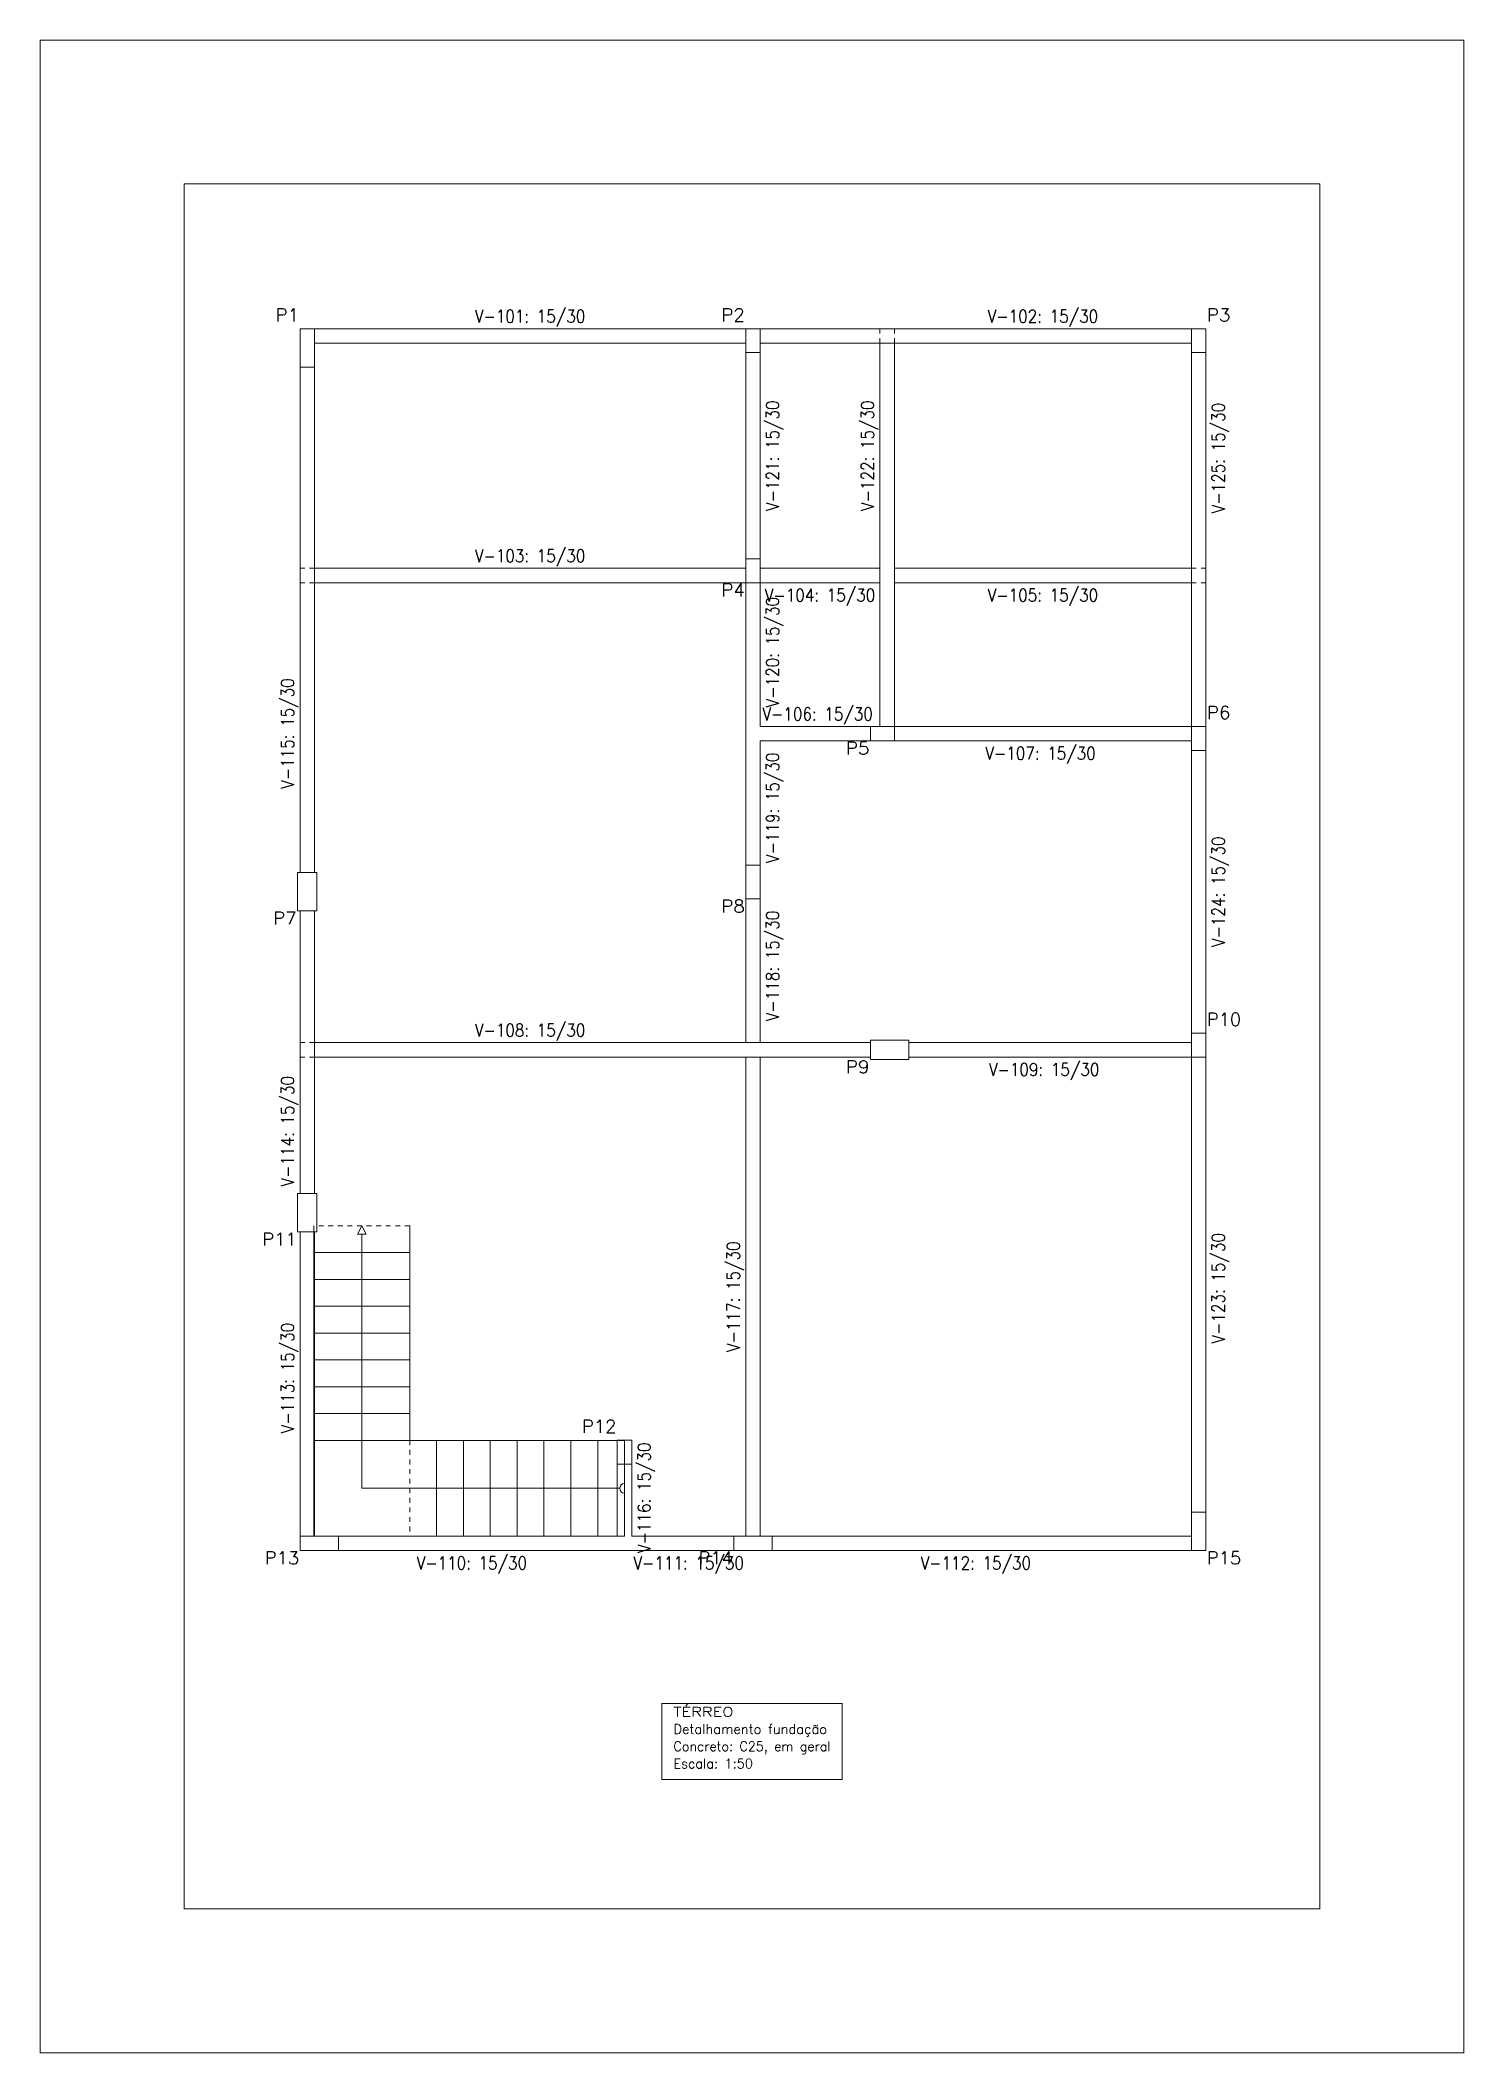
# Model space of a CAD drawing. Header units: millimetres. Extents: x 0 to 376, y 0 to 134.
# Drawn here: x 176.78 to 206.48, y 46.1 to 88.1 of the extents above; entities that cross this region are included whole.
import ezdxf
from ezdxf.enums import TextEntityAlignment as Align

# ---------------------------------------------------------------- set-up
doc = ezdxf.new("R2010")
doc.units = ezdxf.units.MM
doc.linetypes.add('CYPE_PUNTO', pattern=[0.075, 0, -0.075])
for name, color, linetype, lineweight in [('ESC_CONTORNO_DA_ESCADA', 3, 'Continuous', 0), ('ESC_DEGRAU', 2, 'Continuous', 0), ('ESC_LINHA_CENTRAL', 9, 'Continuous', 0), ('PILAR_BETAO', 2, 'Continuous', 9), ('PILAR_REF', 3, 'Continuous', 15), ('QUAD_BORDA', 1, 'Continuous', 20), ('QUAD_LIMITES', 2, 'Continuous', 0), ('TABELAS', 1, 'Continuous', 9), ('VIG_DIM_VIGAS', 3, 'Continuous', 15), ('VIG_FACES', 5, 'Continuous', 9)]:
    doc.layers.add(name, color=color, linetype=linetype, lineweight=lineweight)
doc.styles.add('CYPETXT', font='romans__.ttf', dxfattribs={"height": 0.2})

msp = doc.modelspace()

# ---------------------------------------------------------------- texts
at = {"layer": 'PILAR_REF', "style": 'CYPETXT'}
for s, width, p, p2 in [('P1', 0.935124, (181.689, 82.2336), (182.181, 82.2336)), ('P2', 0.935124, (190.989, 82.2336), (191.481, 82.2336)), ('P3', 0.935124, (201.121, 82.2336), (201.613, 82.2336)), ('P4', 0.935124, (190.989, 76.4936), (191.481, 76.4936)), ('P6', 0.935124, (201.121, 73.9336), (201.613, 73.9336)), ('P5', 0.935124, (193.589, 73.1936), (194.081, 73.1936)), ('P8', 0.935124, (190.989, 69.8961), (191.481, 69.8961)), ('P7', 0.935124, (181.639, 69.6461), (182.131, 69.6461)), ('P10', 0.91451, (201.121, 67.5336), (201.837, 67.5336)), ('P9', 0.935124, (193.589, 66.5436), (194.081, 66.5436)), ('P11', 0.91451, (181.415, 62.9462), (182.131, 62.9462)), ('P12', 0.91451, (188.085, 59.0396), (188.801, 59.0396)), ('P13', 0.91451, (181.465, 56.2936), (182.181, 56.2936)), ('P14', 0.91451, (190.515, 56.2936), (191.231, 56.2936)), ('P15', 0.91451, (201.121, 56.2936), (201.837, 56.2936))]:
    msp.add_text(s, height=0.26667, dxfattribs=dict(at, width=width)).set_placement(p, p2, align=Align.FIT)
at = {"layer": 'TABELAS', "style": 'CYPETXT'}
for s, width, p, p2 in [('TÉRREO', 1.103096, (189.9915, 53.1153), (191.2455, 53.1153)), ('Detalhamento fundação', 0.876565, (189.9915, 52.7553), (193.1985, 52.7553)), ('Concreto: C25, em geral', 0.816403, (189.9915, 52.3953), (193.2705, 52.3953)), ('Escala: 1:50', 0.85322, (189.9915, 52.0353), (191.6505, 52.0353))]:
    msp.add_text(s, height=0.2, dxfattribs=dict(at, width=width)).set_placement(p, p2, align=Align.FIT)
at = {"layer": 'VIG_DIM_VIGAS', "style": 'CYPETXT', "width": 0.756899}
for s, p, p2 in [('V-101: 15/30', (185.849, 82.2069), (188.153, 82.2069)), ('V-102: 15/30', (196.549, 82.2069), (198.853, 82.2069)), ('V-103: 15/30', (185.849, 77.2069), (188.153, 77.2069)), ('V-104: 15/30', (191.899, 76.3869), (194.203, 76.3869)), ('V-105: 15/30', (196.549, 76.3869), (198.853, 76.3869)), ('V-106: 15/30', (191.849, 73.9069), (194.153, 73.9069)), ('V-107: 15/30', (196.499, 73.0869), (198.803, 73.0869)), ('V-108: 15/30', (185.849, 67.3069), (188.153, 67.3069)), ('V-109: 15/30', (196.574, 66.4869), (198.878, 66.4869)), ('V-110: 15/30', (184.634, 56.1869), (186.938, 56.1869)), ('V-111: 15/30', (189.159, 56.1869), (191.463, 56.1869)), ('V-112: 15/30', (195.149, 56.1869), (197.453, 56.1869))]:
    msp.add_text(s, height=0.266667, dxfattribs=at).set_placement(p, p2, align=Align.FIT)
for s, p, p2 in [('V-121: 15/30', (192.1943, 78.2782), (192.1943, 80.5823)), ('V-122: 15/30', (194.1743, 78.2782), (194.1743, 80.5823)), ('V-125: 15/30', (201.4943, 78.2283), (201.4943, 80.5323)), ('V-120: 15/30', (192.1943, 74.1783), (192.1943, 76.4823)), ('V-115: 15/30', (182.0743, 72.4795), (182.0743, 74.7835)), ('V-119: 15/30', (192.1943, 70.9295), (192.1943, 73.2335)), ('V-124: 15/30', (201.4943, 69.1783), (201.4943, 71.4823)), ('V-118: 15/30', (192.1943, 67.6295), (192.1943, 69.9335)), ('V-114: 15/30', (182.0743, 64.1796), (182.0743, 66.4836)), ('V-117: 15/30', (191.3743, 60.7283), (191.3743, 63.0322)), ('V-123: 15/30', (201.4943, 60.9032), (201.4943, 63.2073)), ('V-113: 15/30', (182.0743, 59.0296), (182.0743, 61.3336)), ('V-116: 15/30', (189.5143, 56.5312), (189.5143, 58.8353))]:
    msp.add_text(s, height=0.266667, rotation=90, dxfattribs=at).set_placement(p, p2, align=Align.FIT)

# ---------------------------------------------------------------- linework, layer by layer
at = {"layer": 'ESC_CONTORNO_DA_ESCADA'}
for p, q in [((182.491, 58.8802), (182.491, 63.3603)), ((184.491, 58.8802), (184.491, 63.3603)), ((188.971, 58.8802), (184.491, 58.8802)), ((188.971, 56.8802), (184.491, 56.8802))]:
    msp.add_line(p, q, dxfattribs=at)
msp.add_lwpolyline([(182.491, 58.8802), (182.491, 56.8802), (184.491, 56.8802)], dxfattribs=at)
at = {"layer": 'ESC_DEGRAU', "linetype": 'CYPE_PUNTO'}
for p, q in [((184.491, 63.3603), (182.491, 63.3603)), ((184.491, 58.8802), (184.491, 56.8802))]:
    msp.add_line(p, q, dxfattribs=at)
at = {"layer": 'ESC_DEGRAU'}
for p, q in [((184.491, 62.8003), (182.491, 62.8003)), ((184.491, 62.2403), (182.491, 62.2403)), ((184.491, 61.6803), (182.491, 61.6803)), ((184.491, 61.1203), (182.491, 61.1203)), ((184.491, 60.5603), (182.491, 60.5603)), ((184.491, 60.0003), (182.491, 60.0003)), ((184.491, 59.4403), (182.491, 59.4403)), ((184.491, 58.8802), (182.491, 58.8802)), ((185.051, 58.8802), (185.051, 56.8802)), ((185.611, 58.8802), (185.611, 56.8802)), ((186.171, 58.8802), (186.171, 56.8802)), ((186.731, 58.8802), (186.731, 56.8802)), ((187.291, 58.8802), (187.291, 56.8802)), ((187.851, 58.8802), (187.851, 56.8802)), ((188.411, 58.8802), (188.411, 56.8802)), ((188.971, 58.8802), (188.971, 56.8802))]:
    msp.add_line(p, q, dxfattribs=at)
at = {"layer": 'ESC_LINHA_CENTRAL'}
msp.add_lwpolyline([(183.401, 63.1803), (183.491, 63.3603), (183.581, 63.1803), (183.401, 63.1803)], close=True, dxfattribs=at)
msp.add_lwpolyline([(188.871, 57.8802), (184.491, 57.8802), (183.491, 57.8802), (183.491, 58.8802), (183.491, 63.1803)], dxfattribs=at)
msp.add_arc((188.971, 57.8802), 0.1, 90, 270, dxfattribs=at)
at = {"layer": 'PILAR_BETAO'}
for points in [[(182.201, 81.2802), (182.501, 81.2802), (182.501, 82.0803), (182.201, 82.0803), (182.201, 81.2802)], [(191.501, 81.5803), (191.801, 81.5803), (191.801, 82.0803), (191.501, 82.0803), (191.501, 81.5803)], [(200.801, 81.5803), (201.101, 81.5803), (201.101, 82.0803), (200.801, 82.0803), (200.801, 81.5803)], [(191.501, 76.7802), (191.801, 76.7802), (191.801, 77.2803), (191.501, 77.2803), (191.501, 76.7802)], [(194.101, 73.4802), (194.601, 73.4802), (194.601, 73.7803), (194.101, 73.7803), (194.101, 73.4802)], [(200.801, 73.2803), (201.101, 73.2803), (201.101, 73.7803), (200.801, 73.7803), (200.801, 73.2803)], [(182.151, 69.9327), (182.551, 69.9327), (182.551, 70.7328), (182.151, 70.7328), (182.151, 69.9327)], [(191.501, 70.1827), (191.801, 70.1827), (191.801, 70.8828), (191.501, 70.8828), (191.501, 70.1827)], [(194.101, 66.8303), (194.901, 66.8303), (194.901, 67.2302), (194.101, 67.2302), (194.101, 66.8303)], [(200.801, 66.8803), (201.101, 66.8803), (201.101, 67.3803), (200.801, 67.3803), (200.801, 66.8803)], [(182.151, 63.2329), (182.551, 63.2329), (182.551, 64.0329), (182.151, 64.0329), (182.151, 63.2329)], [(188.821, 58.3862), (189.121, 58.3862), (189.121, 58.8862), (188.821, 58.8862), (188.821, 58.3862)], [(200.801, 56.5802), (201.101, 56.5802), (201.101, 57.3802), (200.801, 57.3802), (200.801, 56.5802)], [(182.201, 56.5802), (183.001, 56.5802), (183.001, 56.8802), (182.201, 56.8802), (182.201, 56.5802)], [(191.251, 56.5802), (192.051, 56.5802), (192.051, 56.8802), (191.251, 56.8802), (191.251, 56.5802)]]:
    msp.add_lwpolyline(points, close=True, dxfattribs=at)
at = {"layer": 'QUAD_BORDA'}
msp.add_lwpolyline([(179.781, 49.1003), (203.481, 49.1003), (203.481, 85.1003), (179.781, 85.1003), (179.781, 49.1003)], close=True, dxfattribs=at)
at = {"layer": 'QUAD_LIMITES'}
msp.add_lwpolyline([(176.781, 46.1003), (206.481, 46.1003), (206.481, 88.1003), (176.781, 88.1003), (176.781, 46.1003)], close=True, dxfattribs=at)
at = {"layer": 'TABELAS'}
msp.add_lwpolyline([(189.7515, 51.8003), (193.5105, 51.8003), (193.5105, 53.3903), (189.7515, 53.3903), (189.7515, 51.8003)], close=True, dxfattribs=at)
at = {"layer": 'VIG_FACES'}
for p, q in [((182.501, 82.0803), (191.501, 82.0803)), ((191.801, 82.0803), (200.801, 82.0803)), ((182.501, 81.7802), (191.501, 81.7802)), ((191.501, 77.2803), (191.501, 81.5803)), ((191.801, 81.7802), (200.801, 81.7802)), ((191.801, 77.2803), (191.801, 81.5803)), ((194.301, 73.7803), (194.301, 81.7802)), ((194.601, 73.7803), (194.601, 81.7802)), ((200.801, 73.7803), (200.801, 81.5803)), ((201.101, 73.7803), (201.101, 81.5803)), ((182.201, 70.7328), (182.201, 81.2802)), ((182.501, 70.7328), (182.501, 81.2802)), ((182.501, 77.0802), (191.501, 77.0802)), ((191.801, 77.0802), (194.301, 77.0802)), ((194.601, 77.0802), (200.801, 77.0802)), ((182.501, 76.7802), (191.501, 76.7802)), ((191.501, 73.6303), (191.501, 76.7802)), ((191.801, 73.7803), (191.801, 76.7802)), ((191.801, 76.7802), (194.301, 76.7802)), ((194.601, 76.7802), (200.801, 76.7802)), ((191.501, 70.8828), (191.501, 73.6303)), ((191.801, 73.7803), (194.101, 73.7803)), ((194.601, 73.7803), (200.801, 73.7803)), ((191.801, 73.4802), (194.101, 73.4802)), ((191.801, 70.8828), (191.801, 73.4802)), ((194.601, 73.4802), (200.801, 73.4802)), ((200.801, 67.3803), (200.801, 73.2803)), ((201.101, 67.3803), (201.101, 73.2803)), ((191.501, 67.1803), (191.501, 70.1827)), ((191.801, 67.1803), (191.801, 70.1827)), ((182.201, 64.0329), (182.201, 69.9327)), ((182.501, 64.0329), (182.501, 69.9327)), ((182.501, 67.1803), (194.101, 67.1803)), ((182.501, 66.8803), (194.101, 66.8803)), ((191.501, 56.8802), (191.501, 66.8803)), ((191.801, 56.8802), (191.801, 66.8803)), ((194.901, 67.1803), (200.801, 67.1803)), ((194.901, 66.8803), (200.801, 66.8803)), ((200.801, 57.3802), (200.801, 66.8803)), ((201.101, 57.3802), (201.101, 66.8803)), ((182.201, 56.8802), (182.201, 63.2329)), ((182.501, 56.8802), (182.501, 63.2329)), ((188.821, 56.8802), (188.821, 58.3862)), ((189.121, 56.8802), (189.121, 58.3862)), ((183.001, 56.8802), (188.821, 56.8802)), ((189.121, 56.8802), (191.251, 56.8802)), ((192.051, 56.8802), (200.801, 56.8802)), ((183.001, 56.5802), (188.971, 56.5802)), ((188.971, 56.5802), (191.251, 56.5802)), ((192.051, 56.5802), (200.801, 56.5802))]:
    msp.add_line(p, q, dxfattribs=at)
at = {"layer": 'VIG_FACES', "linetype": 'CYPE_PUNTO'}
for p, q in [((194.301, 81.7802), (194.301, 82.0803)), ((194.601, 81.7802), (194.601, 82.0803)), ((182.501, 77.0802), (182.201, 77.0802)), ((194.601, 77.0802), (194.601, 76.7802)), ((200.801, 77.0802), (201.101, 77.0802)), ((182.501, 76.7802), (182.201, 76.7802)), ((200.801, 76.7802), (201.101, 76.7802)), ((182.501, 67.1803), (182.201, 67.1803)), ((182.501, 66.8803), (182.201, 66.8803))]:
    msp.add_line(p, q, dxfattribs=at)

msp.set_redraw_order([(e.dxf.handle, doc.entitydb.next_handle()) for e in msp.query("TEXT MTEXT ATTDEF DIMENSION ARC_DIMENSION")])  # texts and dimensions are drawn at this point

doc.saveas('drawing.dxf')
